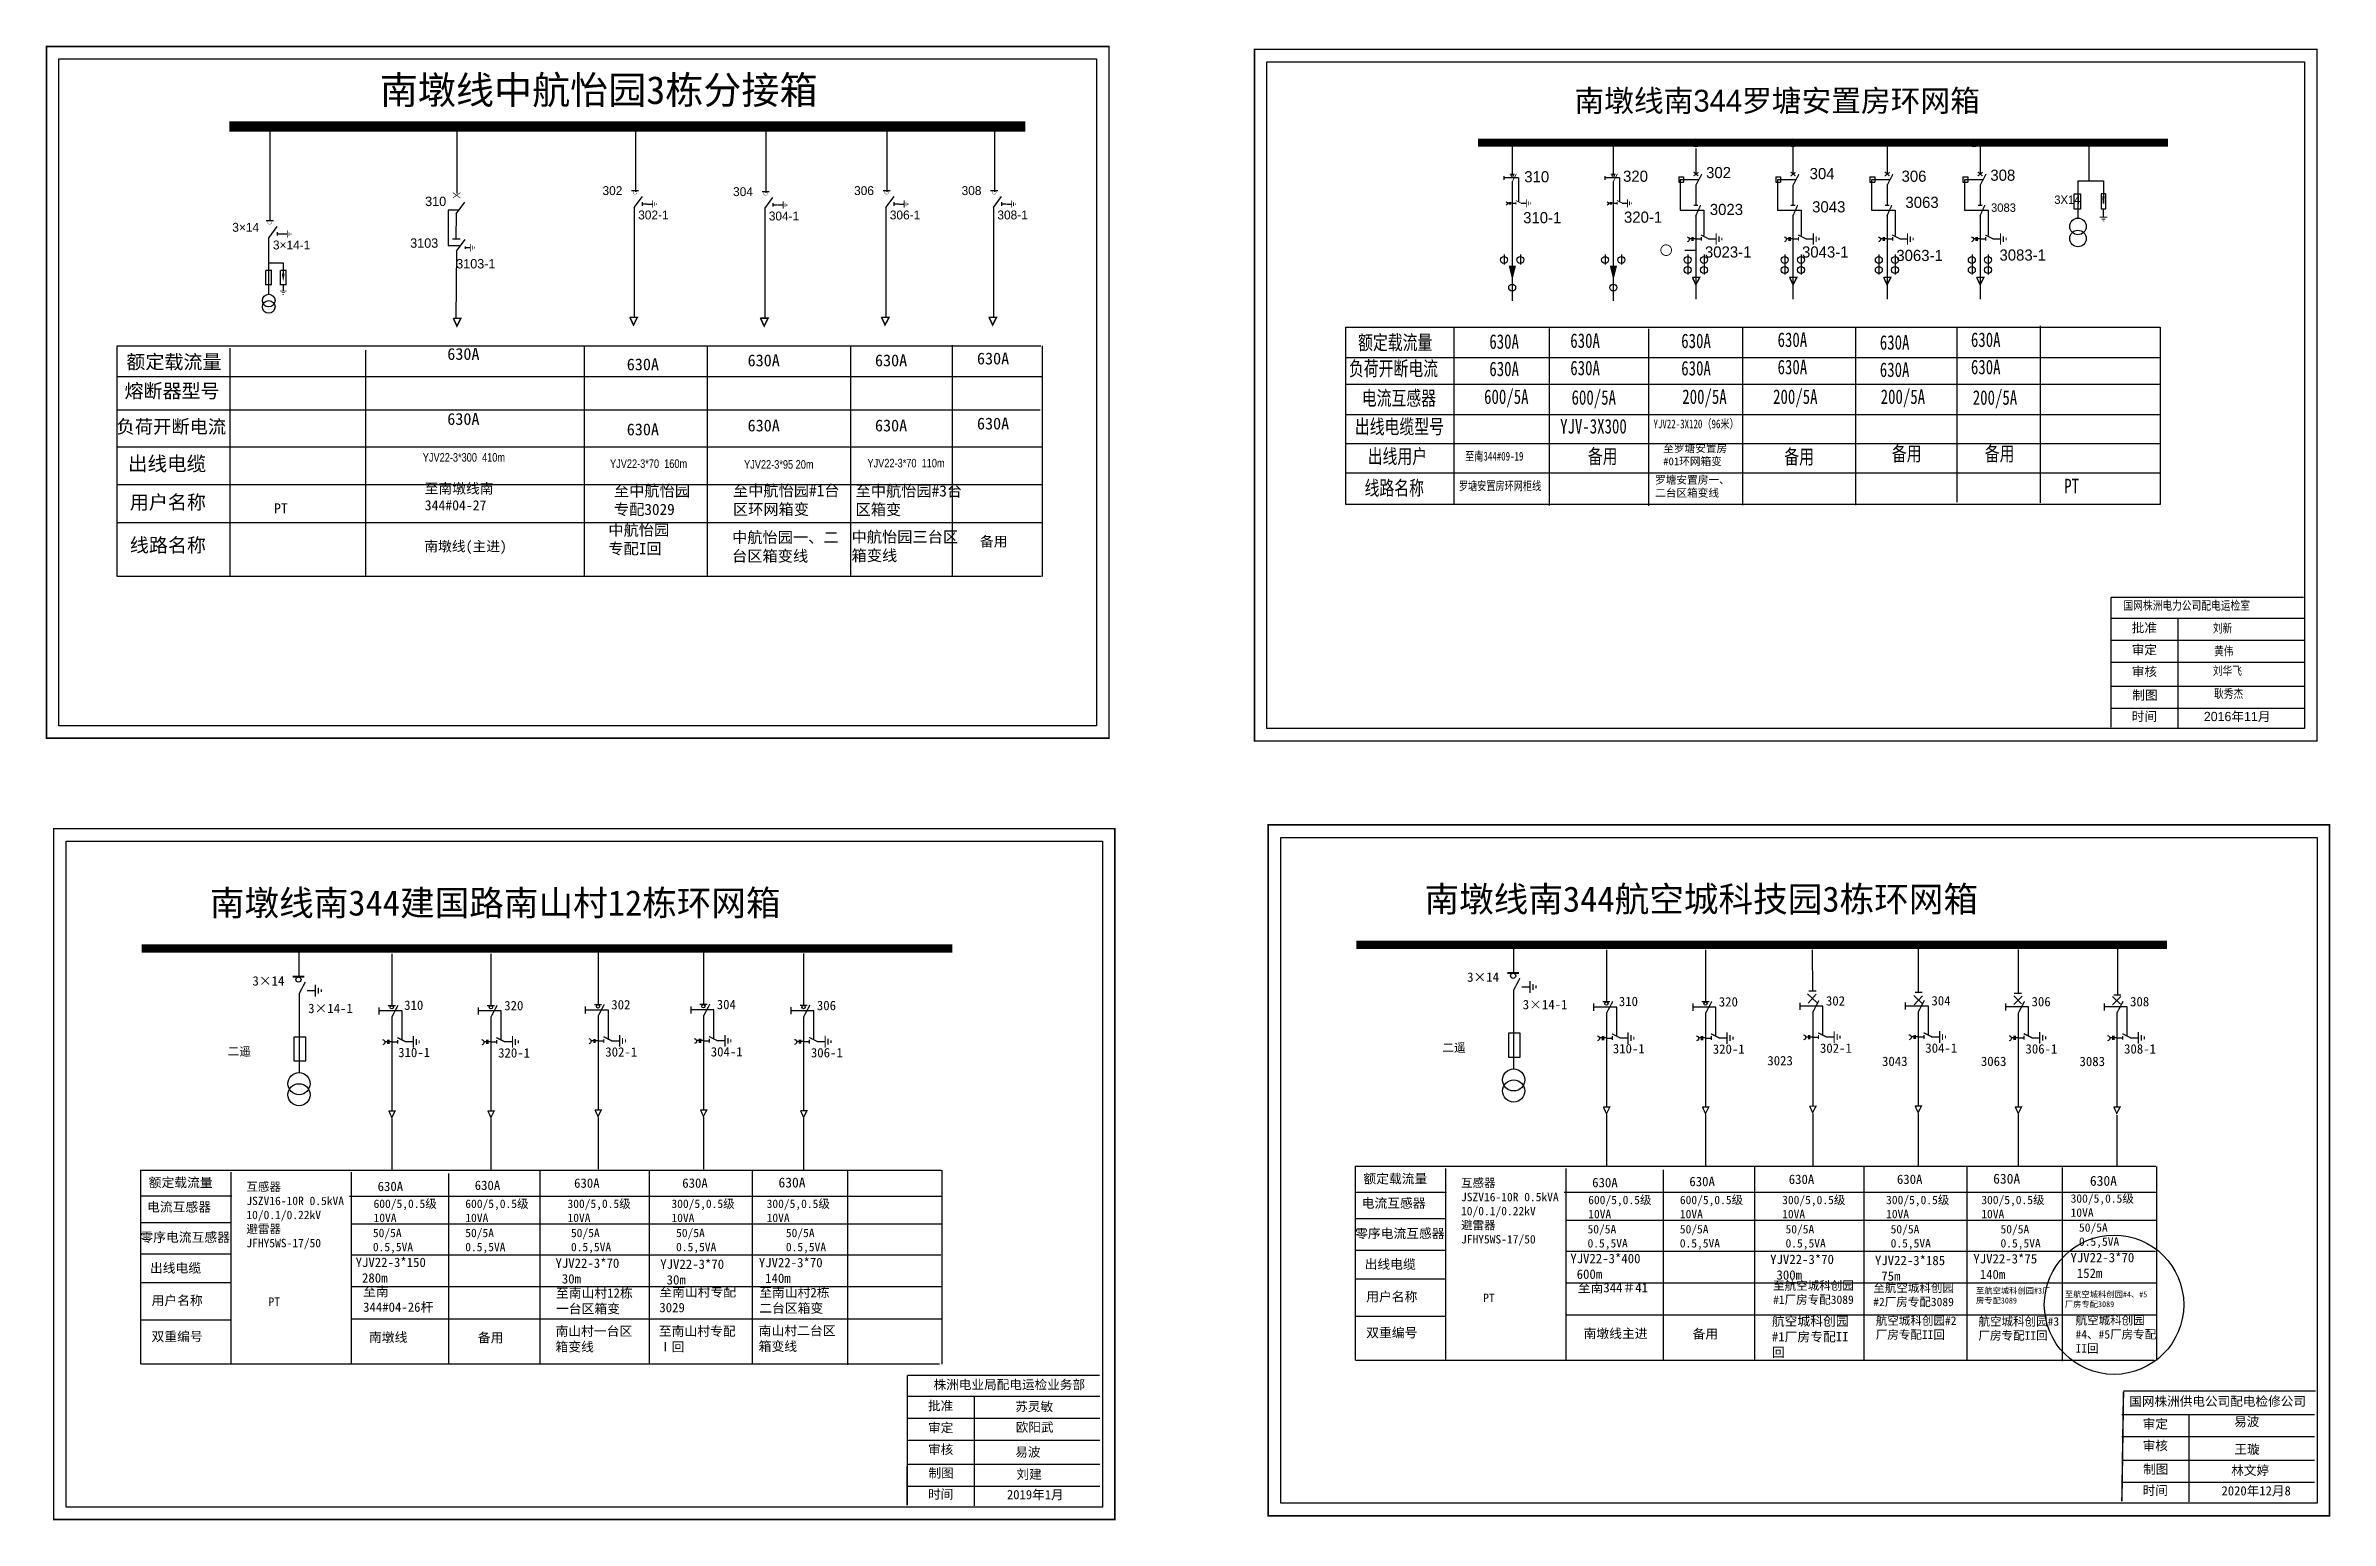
# Model space of a CAD drawing. Extents: x -98 to 307, y -196 to -22.
# Drawn here: x -98.2 to 171.9, y -196 to -21.7 of the extents above; entities that cross this region are included whole.
import ezdxf

# ---------------------------------------------------------------- set-up
doc = ezdxf.new("R2010")
doc.units = 0
doc.header["$LTSCALE"] = 0.774411
doc.linetypes.add('ACAD_ISO02W100', pattern=[15, 12, -3])
doc.linetypes.add('CENTER', pattern=[50.8, 31.75, -6.35, 6.35, -6.35])
doc.layers.get('0').update_dxf_attribs({"linetype": 'CONTINUOUS'})
for name, color, linetype in [('1', 7, 'CONTINUOUS'), ('2', 7, 'CONTINUOUS'), ('DL', 5, 'CONTINUOUS')]:
    doc.layers.add(name, color=color, linetype=linetype)
doc.styles.add('hztxt_txtstyle_0.00_0_0', font='', dxfattribs={"bigfont": 'hztxt.shx'})
doc.styles.add('hztxt_txtstyle_1.54_0_0', font='', dxfattribs={"height": 1.539, "bigfont": 'hztxt.shx'})
doc.styles.add('hztxt_txtstyle_1.59_0_0', font='', dxfattribs={"height": 1.594389, "bigfont": 'hztxt.shx'})
doc.styles.add('hztxt_txtstyle_1.66_0_0', font='', dxfattribs={"height": 1.658354, "bigfont": 'hztxt.shx'})
doc.styles.add('hztxt_txtstyle_1.69_0_0', font='', dxfattribs={"height": 1.690022, "bigfont": 'hztxt.shx'})
doc.styles.add('hztxt_txtstyle_2.70_0_0', font='simkai.ttf', dxfattribs={"height": 2.7})
doc.styles.add('hztxt_txtstyle_3.91_0_0', font='', dxfattribs={"height": 3.90625, "bigfont": 'hztxt.shx'})
doc.styles.add('hztxt_txtstyle_9.31_0_0', font='', dxfattribs={"height": 9.312942, "bigfont": 'hztxt.shx'})
doc.styles.add('KaiTi_txtstyle_1.00_0_0', font='simkai.ttf', dxfattribs={"height": 1})
doc.styles.add('KaiTi_txtstyle_1.11_0_0', font='simkai.ttf', dxfattribs={"height": 1.109414})
doc.styles.add('ST', font='', dxfattribs={"width": 0.75})
doc.styles.add('字体', font='', dxfattribs={"height": 2.5})
doc.styles.add('楷体_GB2312_txtstyle_1.09_0_0', font='', dxfattribs={"height": 1.0944})
doc.styles.add('楷体_GB2312_txtstyle_3.00_0_0', font='', dxfattribs={"height": 3})
doc.styles.get('hztxt_txtstyle_0.00_0_0').set_extended_font_data('hztxt')
doc.styles.get('hztxt_txtstyle_1.54_0_0').set_extended_font_data('hztxt')
doc.styles.get('hztxt_txtstyle_1.59_0_0').set_extended_font_data('hztxt')
doc.styles.get('hztxt_txtstyle_1.66_0_0').set_extended_font_data('hztxt')
doc.styles.get('hztxt_txtstyle_1.69_0_0').set_extended_font_data('hztxt')
doc.styles.get('hztxt_txtstyle_3.91_0_0').set_extended_font_data('hztxt')
doc.styles.get('hztxt_txtstyle_9.31_0_0').set_extended_font_data('hztxt')
doc.styles.get('ST').set_extended_font_data('SimSun')
doc.styles.get('字体').set_extended_font_data('楷体_GB2312')
doc.styles.get('楷体_GB2312_txtstyle_1.09_0_0').set_extended_font_data('楷体_GB2312')
doc.styles.get('楷体_GB2312_txtstyle_3.00_0_0').set_extended_font_data('楷体_GB2312')

msp = doc.modelspace()

# ---------------------------------------------------------------- texts
at = {"color": 0}
for s, height, style, p in [('310', 1.115, 'hztxt_txtstyle_1.69_0_0', (-53.32, -40.62)), ('302', 1.052, 'hztxt_txtstyle_1.59_0_0', (-32.35, -39.32)), ('304', 1.052, 'hztxt_txtstyle_1.59_0_0', (-16.91, -39.44)), ('306', 1.052, 'hztxt_txtstyle_1.59_0_0', (-2.6, -39.32)), ('308', 1.052, 'hztxt_txtstyle_1.59_0_0', (10.11, -39.32)), ('3×14', 1.052, 'hztxt_txtstyle_1.59_0_0', (-76.12, -43.66)), ('302-1', 1.052, 'hztxt_txtstyle_1.59_0_0', (-28.13, -42.2)), ('304-1', 1.052, 'hztxt_txtstyle_1.59_0_0', (-12.69, -42.32)), ('306-1', 1.052, 'hztxt_txtstyle_1.59_0_0', (1.62, -42.2)), ('308-1', 1.052, 'hztxt_txtstyle_1.59_0_0', (14.34, -42.2)), ('3×14-1', 1.052, 'hztxt_txtstyle_1.59_0_0', (-71.32, -45.75)), ('3103', 1.115, 'hztxt_txtstyle_1.69_0_0', (-55.09, -45.55)), ('3103-1', 1.115, 'hztxt_txtstyle_1.69_0_0', (-49.65, -48))]:
    msp.add_text(s, height=height, dxfattribs=dict(at, style=style)).set_placement(p)
at = {"color": 0, "style": 'ST', "width": 0.75}
for s, height, p in [('额定载流量', 1.716, (56.99, -57.61)), ('630A', 1.716, (72.51, -57.5)), ('630A', 1.716, (82.08, -57.39)), ('630A', 1.716, (95.2, -57.42)), ('630A', 1.716, (106.59, -57.28)), ('630A', 1.716, (118.68, -57.6)), ('630A', 1.716, (129.45, -57.28)), ('负荷开断电流', 1.716, (55.91, -60.69)), ('630A', 1.716, (72.51, -60.73)), ('630A', 1.716, (82.08, -60.62)), ('630A', 1.716, (95.2, -60.65)), ('630A', 1.716, (106.59, -60.51)), ('630A', 1.716, (118.68, -60.83)), ('630A', 1.716, (129.45, -60.51)), ('电流互感器', 1.716, (57.43, -64.19)), ('600/5A', 1.716, (71.89, -64.02)), ('600/5A', 1.716, (82.23, -64.11)), ('200/5A', 1.716, (95.32, -64.02)), ('200/5A', 1.716, (106.06, -64.02)), ('200/5A', 1.716, (118.78, -64.02)), ('200/5A', 1.716, (129.67, -64.12)), ('出线电缆型号', 1.716, (56.61, -67.56)), ('YJV-3X300', 1.716, (80.88, -67.52)), ('YJV22-3X120（96米）', 1.0296, (91.92, -66.9)), ('出线用户', 1.716, (58.13, -71.07)), ('至南344#09-19', 1.0296, (69.65, -70.72)), ('备用', 1.716, (84.15, -71.08)), ('备用', 1.716, (107.38, -71.13)), ('备用', 1.716, (120.1, -70.76)), ('备用', 1.716, (131.09, -70.76)), ('线路名称', 1.716, (57.76, -74.82)), ('PT', 1.716, (140.49, -74.59))]:
    msp.add_text(s, height=height, dxfattribs=at).set_placement(p)
at = {"style": 'hztxt_txtstyle_1.54_0_0', "width": 0.8}
for s, p in [('YJV22-3*300  410m', (-53.6, -70.85)), ('YJV22-3*70  160m', (-31.46, -71.59)), ('YJV22-3*95 20m', (-15.61, -71.68)), ('YJV22-3*70  110m', (-1.02, -71.53))]:
    msp.add_text(s, height=1.0157, dxfattribs=at).set_placement(p)
at = {"color": 0, "linetype": 'Continuous', "style": 'hztxt_txtstyle_2.70_0_0'}
for s, p in [('3×14', (-73.74, -132.81)), ('3×14', (69.88, -132.36)), ('3×14-1', (-67.15, -136.06)), ('310', (-55.8, -135.68)), ('320', (-43.97, -135.73)), ('302', (-31.31, -135.62)), ('304', (-18.84, -135.6)), ('306', (-7, -135.71)), ('3×14-1', (76.46, -135.61)), ('310', (87.82, -135.23)), ('320', (99.64, -135.28)), ('302', (112.31, -135.17)), ('304', (124.78, -135.15)), ('306', (136.62, -135.26)), ('310-1', (-56.51, -141.27)), ('320-1', (-44.69, -141.32)), ('302-1', (-32.02, -141.21)), ('304-1', (-19.55, -141.19)), ('306-1', (-7.71, -141.3)), ('310-1', (87.11, -140.82)), ('320-1', (98.93, -140.87)), ('302-1', (111.6, -140.76)), ('304-1', (124.06, -140.75)), ('306-1', (135.9, -140.85))]:
    msp.add_text(s, height=1.109, dxfattribs=at).set_placement(p)
at = {"color": 7, "linetype": 'Continuous', "style": 'hztxt_txtstyle_2.70_0_0'}
for s, p in [('308', (148.27, -135.26)), ('308-1', (147.56, -140.85)), ('3023', (105.38, -142.24)), ('3043', (118.94, -142.32)), ('3063', (130.63, -142.32)), ('3083', (142.29, -142.33))]:
    msp.add_text(s, height=1.109, dxfattribs=at).set_placement(p)
at = {"linetype": 'Continuous', "attachment_point": 1}
for s, insert, char_height, width, style in [('{\\fSimSun|b0|i0|c134|p2;南墩线中航怡园3栋分接箱}', (-58.68, -25.25), 3.3, 64.7898, 'hztxt_txtstyle_0.00_0_0'), ('{\\fSimSun|b0|i0|c134|p2;额定载流量}', (-88.65, -58.22), 1.65, 12.7046, 'hztxt_txtstyle_0.00_0_0'), ('{\\fSimSun|b0|i0|c134|p2;630A}', (-50.7, -57.41), 1.3989, 11.2485, 'hztxt_txtstyle_0.00_0_0'), ('{\\fSimSun|b0|i0|c134|p2;630A}', (-29.48, -58.64), 1.3989, 11.2485, 'hztxt_txtstyle_0.00_0_0'), ('{\\fSimSun|b0|i0|c134|p2;630A}', (-15.19, -58.17), 1.3989, 11.2485, 'hztxt_txtstyle_0.00_0_0'), ('{\\fSimSun|b0|i0|c134|p2;630A}', (-0.13, -58.17), 1.3989, 11.2485, 'hztxt_txtstyle_0.00_0_0'), ('{\\fSimSun|b0|i0|c134|p2;630A}', (11.93, -57.95), 1.3989, 11.2485, 'hztxt_txtstyle_0.00_0_0'), ('{\\fSimSun|b0|i0|c134|p2;熔断器型号}', (-88.87, -61.66), 1.65, 13.1771, 'hztxt_txtstyle_0.00_0_0'), ('{\\fSimSun|b0|i0|c134|p2;\\H0.96x;负荷开断电流}', (-89.81, -65.91), 1.65, 15.0875, 'hztxt_txtstyle_0.00_0_0'), ('{\\fSimSun|b0|i0|c134|p2;630A}', (-50.7, -65.1), 1.3989, 11.2485, 'hztxt_txtstyle_0.00_0_0'), ('{\\fSimSun|b0|i0|c134|p2;630A}', (-29.48, -66.33), 1.3989, 11.2485, 'hztxt_txtstyle_0.00_0_0'), ('{\\fSimSun|b0|i0|c134|p2;630A}', (-15.19, -65.87), 1.3989, 11.2485, 'hztxt_txtstyle_0.00_0_0'), ('{\\fSimSun|b0|i0|c134|p2;630A}', (-0.13, -65.87), 1.3989, 11.2485, 'hztxt_txtstyle_0.00_0_0'), ('{\\fSimSun|b0|i0|c134|p2;630A}', (11.93, -65.64), 1.3989, 11.2485, 'hztxt_txtstyle_0.00_0_0'), ('{\\fSimSun|b0|i0|c134|p2;出线电缆}', (-88.46, -70.24), 1.6955, 11.5586, 'hztxt_txtstyle_0.00_0_0'), ('{\\fSimSun|b0|i0|c134|p2;用户名称}', (-88.24, -74.82), 1.65, 11.2485, 'hztxt_txtstyle_0.00_0_0'), ('{\\fSimSun|b0|i0|c134|p2;至南墩线南344#04-27}', (-53.37, -73.42), 1.1927, 13.1479, 'hztxt_txtstyle_9.31_0_0'), ('{\\fSimSun|b0|i0|c134|p2;PT}', (-71.18, -75.78), 1.1927, 9.2789, 'hztxt_txtstyle_0.00_0_0'), ('{\\fSimSun|b0|i0|c134|p2;线路名称}', (-88.24, -79.89), 1.65, 11.2485, 'hztxt_txtstyle_0.00_0_0'), ('{\\fSimSun|b0|i0|c134|p2;南墩线(主进)}', (-53.42, -80.26), 1.1927, 13.1479, 'hztxt_txtstyle_9.31_0_0'), ('{\\fSimSun|b0|i0|c134|p2;备用}', (12.28, -79.68), 1.1927, 9.2789, 'hztxt_txtstyle_0.00_0_0')]:
    msp.add_mtext(s, dxfattribs=dict(at, insert=insert, char_height=char_height, width=width, style=style))
at = {"color": 0, "lineweight": 20, "width": 19.6228, "attachment_point": 1, "style": 'hztxt_txtstyle_0.00_0_0'}
for s, insert, char_height in [('310', (76.64, -36.49), 1.32), ('320', (88.32, -36.43), 1.32), ('302', (98.14, -36), 1.32), ('304', (110.38, -36.12), 1.32), ('306', (121.25, -36.43), 1.32), ('308', (131.75, -36.31), 1.32), ('3023', (98.58, -40.36), 1.32), ('3043', (110.68, -40.05), 1.32), ('3063', (121.71, -39.52), 1.32), ('3083', (131.83, -40.31), 0.99), ('3X14', (139.31, -39.37), 0.99), ('310-1', (76.51, -41.33), 1.32), ('320-1', (88.43, -41.27), 1.32), ('3023-1', (98, -45.39), 1.32), ('3043-1', (109.48, -45.39), 1.32), ('3063-1', (120.63, -45.8), 1.32), ('3083-1', (132.83, -45.75), 1.32)]:
    msp.add_mtext(s, dxfattribs=dict(at, insert=insert, char_height=char_height))
at = {"attachment_point": 1, "style": 'hztxt_txtstyle_0.00_0_0'}
for s, insert, char_height, width in [('{\\fSimSun|b0|i0|c134|p2;至罗塘安置房#01环网箱变}', (93.07, -68.81), 0.924, 7.9003), ('{\\fSimSun|b0|i0|c134|p2;罗塘安置房一、二台区箱变线}', (92.11, -72.54), 0.924, 9.0739), ('{\\fSimSun|b0|i0|c134|p2;至中航怡园专配3029}', (-31, -73.63), 1.32, 10.3568), ('{\\fSimSun|b0|i0|c134|p2;至中航怡园#1台区环网箱变}', (-16.93, -73.62), 1.32, 12.6466), ('{\\fSimSun|b0|i0|c134|p2;至中航怡园#3台区箱变}', (-2.43, -73.65), 1.32, 12.6466), ('{\\fSimSun|b0|i0|c134|p2;中航怡园专配I回}', (-31.66, -78.27), 1.32, 8.2595), ('{\\fSimSun|b0|i0|c134|p2;中航怡园一、二台区箱变线}', (-17.03, -79.14), 1.32, 12.6466), ('{\\fSimSun|b0|i0|c134|p2;中航怡园三台区箱变线}', (-2.9, -79.08), 1.32, 12.6466)]:
    msp.add_mtext(s, dxfattribs=dict(at, insert=insert, char_height=char_height, width=width))
at = {"color": 0, "insert": (68.91, -73.2), "char_height": 1.03, "width": 15.5195, "attachment_point": 1, "style": 'ST'}
msp.add_mtext('罗塘安置房环网柜线', dxfattribs=at)
at = {"color": 7, "linetype": 'Continuous', "attachment_point": 1}
for s, insert, char_height, width, style in [('国网株洲电力公司配电运检室', (147.49, -87.38), 1.0957, 29.9561, 'hztxt_txtstyle_0.00_0_0'), ('{\\fKaiTi_GB2312|b0|i0|c134|p49;批准}', (148.47, -89.94), 1.0957, 8.569, 'hztxt_txtstyle_0.00_0_0'), ('刘新', (158.05, -90.07), 1.096, 8.569, 'hztxt_txtstyle_1.66_0_0'), ('\\f\uffbfﾬￌﾣﾤ_GB2312|b0|i0|c134|p49;审定', (148.47, -92.54), 1.0957, 8.569, 'hztxt_txtstyle_0.00_0_0'), ('黄伟', (158.2, -92.77), 1.096, 8.569, 'hztxt_txtstyle_0.00_0_0'), ('\\f\uffbfﾬￌﾣﾤ_GB2312|b0|i0|c134|p49;审核', (148.47, -95.12), 1.0957, 8.569, 'hztxt_txtstyle_0.00_0_0'), ('刘华飞', (158.05, -95.1), 1.096, 8.569, 'hztxt_txtstyle_0.00_0_0'), ('\\f\uffbfﾬￌﾣﾤ_GB2312|b0|i0|c134|p49;制图', (148.53, -97.91), 1.0957, 8.569, 'hztxt_txtstyle_0.00_0_0'), ('耿秀杰', (158.2, -97.81), 1.096, 8.569, 'hztxt_txtstyle_1.66_0_0'), ('\\f\uffbfﾬￌﾣﾤ_GB2312|b0|i0|c134|p49;时间', (148.47, -100.42), 1.0957, 8.569, 'hztxt_txtstyle_0.00_0_0'), ('2016{\\fSimSun|b0|i0|c134|p2;年}11{\\fSimSun|b0|i0|c134|p2;月}', (156.99, -100.44), 1.0957, 8.569, 'hztxt_txtstyle_0.00_0_0'), ('{\\fSimSun|b0|i0|c134|p2;南墩线南344航空城科技园3栋环网箱}', (64.84, -121.08), 3, 85.7498, '楷体_GB2312_txtstyle_3.00_0_0'), ('{\\fSimSun|b0|i0|c134|p2;YJV22-3*400\\P 600m}', (82.08, -164.53), 1.1094, 17.8852, 'KaiTi_txtstyle_1.11_0_0'), ('{\\fSimSun|b0|i0|c134|p2;YJV22-3*70\\P 300m}', (105.71, -164.63), 1.1094, 17.8852, 'KaiTi_txtstyle_1.11_0_0'), ('{\\fSimSun|b0|i0|c134|p2;YJV22-3*185\\P 75m}', (118.1, -164.76), 1.1094, 17.8852, 'KaiTi_txtstyle_1.11_0_0'), ('{\\fSimSun|b0|i0|c134|p2;YJV22-3*75\\P 140m}', (129.74, -164.56), 1.1094, 17.8852, 'KaiTi_txtstyle_1.11_0_0'), ('{\\fSimSun|b0|i0|c134|p2;YJV22-3*70\\P 152m}', (141.22, -164.42), 1.1094, 17.8852, 'KaiTi_txtstyle_1.11_0_0'), ('{\\fSimSun|b0|i0|c134|p2;至南344＃41}', (82.96, -167.98), 1.1094, 9.6036, 'KaiTi_txtstyle_1.11_0_0'), ('{\\fSimSun|b0|i0|c134|p2;至航空城科创园#1厂房专配3089}', (106.06, -167.79), 1, 10.6156, 'KaiTi_txtstyle_1.00_0_0'), ('{\\fSimSun|b0|i0|c134|p2;至航空城科创园#2厂房专配3089}', (117.9, -168.05), 1, 10.5347, 'KaiTi_txtstyle_1.00_0_0'), ('{\\fSimSun|b0|i0|c134|p2;至航空城科创园#3厂房专配3089}', (130.05, -168.54), 0.7, 9.6036, 'KaiTi_txtstyle_1.00_0_0'), ('{\\fSimSun|b0|i0|c134|p2;至航空城科创园#4、#5厂房专配3089}', (140.56, -168.97), 0.7, 10.309, 'KaiTi_txtstyle_1.00_0_0'), ('{\\fSimSun|b0|i0|c134|p2;航空城科创园#1厂房专配II回}', (105.91, -171.93), 1.1094, 9.6036, 'KaiTi_txtstyle_1.11_0_0'), ('{\\fSimSun|b0|i0|c134|p2;航空城科创园#2厂房专配II回}', (118.2, -171.93), 1, 9.6036, 'KaiTi_txtstyle_1.00_0_0'), ('{\\fSimSun|b0|i0|c134|p2;航空城科创园#3厂房专配II回}', (130.34, -172.03), 1, 9.6036, 'KaiTi_txtstyle_1.00_0_0'), ('{\\fSimSun|b0|i0|c134|p2;航空城科创园#4、#5厂房专配II回}', (141.82, -171.89), 1, 9.6036, 'KaiTi_txtstyle_1.00_0_0'), ('{\\fSimSun|b0|i0|c134|p2;南墩线主进}', (83.65, -173.39), 1.1094, 17.8852, 'KaiTi_txtstyle_1.11_0_0'), ('{\\fSimSun|b0|i0|c134|p2;林文婷^M^J}', (160.23, -189.6), 1.0944, 8.5588, '楷体_GB2312_txtstyle_1.09_0_0'), ('2020{\\fSimSun|b0|i0|c134|p2;年}12{\\fSimSun|b0|i0|c134|p2;月8}', (159.08, -192.01), 1.0944, 16.0081, '楷体_GB2312_txtstyle_1.09_0_0')]:
    msp.add_mtext(s, dxfattribs=dict(at, insert=insert, char_height=char_height, width=width, style=style))
at = {"color": 0, "linetype": 'Continuous', "attachment_point": 1}
for s, insert, char_height, width, style in [('{\\fSimSun|b0|i0|c134|p2;南墩线南344建国路南山村12栋环网箱}', (-78.78, -121.53), 3, 85.7498, '字体'), ('{\\fSimSun|b0|i0|c134|p2;二遥}', (-76.65, -140.1), 1.0024, 7.7986, 'hztxt_txtstyle_0.00_0_0'), ('{\\fSimSun|b0|i0|c134|p2;二遥}', (66.97, -139.65), 1.0024, 7.7986, 'hztxt_txtstyle_0.00_0_0'), ('{\\fSimSun|b0|i0|c134|p2;额定载流量}', (-86.01, -155.54), 1.1094, 17.8852, 'hztxt_txtstyle_2.70_0_0'), ('\\A1;{\\fSimSun|b0|i0|c134|p2;互感器\\PJSZV16-10R 0.5kVA\\P10/0.1/0.22kV\\P避雷器\\PJFHY5WS-17/50}', (-74.46, -156.1), 0.9985, 18.4113, 'hztxt_txtstyle_2.70_0_0'), ('{\\fSimSun|b0|i0|c134|p2;630A}', (-58.94, -156), 1.1094, 17.8852, 'hztxt_txtstyle_2.70_0_0'), ('{\\fSimSun|b0|i0|c134|p2;630A}', (-47.46, -155.87), 1.1094, 17.8852, 'hztxt_txtstyle_2.70_0_0'), ('{\\fSimSun|b0|i0|c134|p2;630A}', (-35.71, -155.61), 1.1094, 17.8852, 'hztxt_txtstyle_2.70_0_0'), ('{\\fSimSun|b0|i0|c134|p2;630A}', (-22.92, -155.61), 1.1094, 17.8852, 'hztxt_txtstyle_2.70_0_0'), ('{\\fSimSun|b0|i0|c134|p2;630A}', (-11.54, -155.51), 1.1757, 9.454, 'hztxt_txtstyle_0.00_0_0'), ('{\\fSimSun|b0|i0|c134|p2;额定载流量}', (57.61, -155.09), 1.1094, 17.8852, 'hztxt_txtstyle_2.70_0_0'), ('\\A1;{\\fSimSun|b0|i0|c134|p2;互感器\\PJSZV16-10R 0.5kVA\\P10/0.1/0.22kV\\P避雷器\\PJFHY5WS-17/50}', (69.16, -155.65), 0.9985, 18.4113, 'hztxt_txtstyle_2.70_0_0'), ('{\\fSimSun|b0|i0|c134|p2;630A}', (84.67, -155.55), 1.1094, 17.8852, 'hztxt_txtstyle_2.70_0_0'), ('{\\fSimSun|b0|i0|c134|p2;630A}', (96.16, -155.42), 1.1094, 17.8852, 'hztxt_txtstyle_2.70_0_0'), ('{\\fSimSun|b0|i0|c134|p2;630A}', (107.91, -155.16), 1.1094, 17.8852, 'hztxt_txtstyle_2.70_0_0'), ('{\\fSimSun|b0|i0|c134|p2;630A}', (120.7, -155.16), 1.1094, 17.8852, 'hztxt_txtstyle_2.70_0_0'), ('{\\fSimSun|b0|i0|c134|p2;630A}', (132.08, -155.06), 1.1757, 9.454, 'hztxt_txtstyle_0.00_0_0'), ('{\\fSimSun|b0|i0|c134|p2;630A}', (143.52, -155.31), 1.1757, 9.454, 'hztxt_txtstyle_0.00_0_0'), ('{\\fSimSun|b0|i0|c134|p2;电流互感器}', (-86.2, -158.43), 1.1094, 17.8852, 'hztxt_txtstyle_2.70_0_0'), ('\\A1;{\\fSimSun|b0|i0|c134|p2;600/5,0.5级\\P10VA}', (-59.42, -158.11), 0.9985, 18.4113, 'hztxt_txtstyle_2.70_0_0'), ('\\A1;{\\fSimSun|b0|i0|c134|p2;600/5,0.5级\\P10VA}', (-48.57, -158.11), 0.9985, 18.4113, 'hztxt_txtstyle_2.70_0_0'), ('\\A1;{\\fSimSun|b0|i0|c134|p2;300/5,0.5级\\P10VA}', (-36.49, -158.11), 0.9985, 18.4113, 'hztxt_txtstyle_2.70_0_0'), ('\\A1;{\\fSimSun|b0|i0|c134|p2;300/5,0.5级\\P10VA}', (-24.2, -158.11), 0.9985, 18.4113, 'hztxt_txtstyle_2.70_0_0'), ('\\A1;{\\fSimSun|b0|i0|c134|p2;300/5,0.5级\\P10VA}', (-12.94, -158.11), 0.9985, 18.4113, 'hztxt_txtstyle_2.70_0_0'), ('{\\fSimSun|b0|i0|c134|p2;电流互感器}', (57.41, -157.98), 1.1094, 17.8852, 'hztxt_txtstyle_2.70_0_0'), ('\\A1;{\\fSimSun|b0|i0|c134|p2;600/5,0.5级\\P10VA}', (84.2, -157.66), 0.9985, 18.4113, 'hztxt_txtstyle_2.70_0_0'), ('\\A1;{\\fSimSun|b0|i0|c134|p2;600/5,0.5级\\P10VA}', (95.04, -157.66), 0.9985, 18.4113, 'hztxt_txtstyle_2.70_0_0'), ('\\A1;{\\fSimSun|b0|i0|c134|p2;300/5,0.5级\\P10VA}', (107.13, -157.66), 0.9985, 18.4113, 'hztxt_txtstyle_2.70_0_0'), ('\\A1;{\\fSimSun|b0|i0|c134|p2;300/5,0.5级\\P10VA}', (119.42, -157.66), 0.9985, 18.4113, 'hztxt_txtstyle_2.70_0_0'), ('\\A1;{\\fSimSun|b0|i0|c134|p2;300/5,0.5级\\P10VA}', (130.68, -157.66), 0.9985, 18.4113, 'hztxt_txtstyle_2.70_0_0'), ('\\A1;{\\fSimSun|b0|i0|c134|p2;300/5,0.5级\\P10VA}', (141.24, -157.49), 0.9985, 18.4113, 'hztxt_txtstyle_2.70_0_0'), ('{\\fSimSun|b0|i0|c134|p2;零序电流互感器}', (-86.99, -162.01), 1.1094, 17.8852, 'hztxt_txtstyle_2.70_0_0'), ('{\\fSimSun|b0|i0|c134|p2;50/5A\\P0.5,5VA}', (-59.5, -161.56), 0.9985, 17.8852, 'hztxt_txtstyle_2.70_0_0'), ('{\\fSimSun|b0|i0|c134|p2;50/5A\\P0.5,5VA}', (-48.58, -161.56), 0.9985, 17.8852, 'hztxt_txtstyle_2.70_0_0'), ('{\\fSimSun|b0|i0|c134|p2;50/5A\\P0.5,5VA}', (-36.08, -161.56), 0.9985, 17.8852, 'hztxt_txtstyle_2.70_0_0'), ('{\\fSimSun|b0|i0|c134|p2;50/5A\\P0.5,5VA}', (-23.65, -161.56), 0.9985, 17.8852, 'hztxt_txtstyle_2.70_0_0'), ('{\\fSimSun|b0|i0|c134|p2;50/5A\\P0.5,5VA}', (-10.67, -161.56), 0.9985, 17.8852, 'hztxt_txtstyle_2.70_0_0'), ('{\\fSimSun|b0|i0|c134|p2;零序电流互感器}', (56.63, -161.56), 1.1094, 17.8852, 'hztxt_txtstyle_2.70_0_0'), ('{\\fSimSun|b0|i0|c134|p2;50/5A\\P0.5,5VA}', (84.12, -161.12), 0.9985, 17.8852, 'hztxt_txtstyle_2.70_0_0'), ('{\\fSimSun|b0|i0|c134|p2;50/5A\\P0.5,5VA}', (95.03, -161.12), 0.9985, 17.8852, 'hztxt_txtstyle_2.70_0_0'), ('{\\fSimSun|b0|i0|c134|p2;50/5A\\P0.5,5VA}', (107.53, -161.12), 0.9985, 17.8852, 'hztxt_txtstyle_2.70_0_0'), ('{\\fSimSun|b0|i0|c134|p2;50/5A\\P0.5,5VA}', (119.96, -161.12), 0.9985, 17.8852, 'hztxt_txtstyle_2.70_0_0'), ('{\\fSimSun|b0|i0|c134|p2;50/5A\\P0.5,5VA}', (132.95, -161.12), 0.9985, 17.8852, 'hztxt_txtstyle_2.70_0_0'), ('{\\fSimSun|b0|i0|c134|p2;50/5A\\P0.5,5VA}', (142.23, -160.92), 0.9985, 17.8852, 'hztxt_txtstyle_2.70_0_0'), ('{\\fSimSun|b0|i0|c134|p2;出线电缆}', (-85.86, -165.65), 1.1094, 17.8852, 'hztxt_txtstyle_2.70_0_0'), ('{\\fSimSun|b0|i0|c134|p2;YJV22-3*150\\P 280m}', (-61.54, -164.98), 1.1094, 17.8852, 'hztxt_txtstyle_2.70_0_0'), ('{\\fSimSun|b0|i0|c134|p2;YJV22-3*70\\P 30m}', (-37.91, -165.08), 1.1094, 17.8852, 'hztxt_txtstyle_2.70_0_0'), ('{\\fSimSun|b0|i0|c134|p2;YJV22-3*70\\P 30m}', (-25.52, -165.2), 1.1094, 17.8852, 'hztxt_txtstyle_2.70_0_0'), ('{\\fSimSun|b0|i0|c134|p2;YJV22-3*70\\P 140m}', (-13.87, -165.01), 1.1094, 17.8852, 'hztxt_txtstyle_2.70_0_0'), ('{\\fSimSun|b0|i0|c134|p2;出线电缆}', (57.76, -165.2), 1.1094, 17.8852, 'hztxt_txtstyle_2.70_0_0'), ('{\\fSimSun|b0|i0|c134|p2;用户名称}', (-85.67, -169.49), 1.1094, 17.8852, 'hztxt_txtstyle_2.70_0_0'), ('{\\fSimSun|b0|i0|c134|p2;PT}', (-71.84, -169.69), 1.0024, 7.7986, 'hztxt_txtstyle_0.00_0_0'), ('{\\fSimSun|b0|i0|c134|p2;至南344#04-26杆}', (-60.66, -168.43), 1.1094, 9.6036, 'hztxt_txtstyle_2.70_0_0'), ('{\\fSimSun|b0|i0|c134|p2;至南山村12栋一台区箱变}', (-37.85, -168.61), 1.1094, 9.6036, 'hztxt_txtstyle_2.70_0_0'), ('{\\fSimSun|b0|i0|c134|p2;至南山村专配3029}', (-25.63, -168.48), 1.1094, 9.6036, 'hztxt_txtstyle_2.70_0_0'), ('{\\fSimSun|b0|i0|c134|p2;至南山村2栋二台区箱变}', (-13.82, -168.55), 1.1094, 9.6036, 'hztxt_txtstyle_2.70_0_0'), ('{\\fSimSun|b0|i0|c134|p2;用户名称}', (57.95, -169.04), 1.1094, 17.8852, 'hztxt_txtstyle_2.70_0_0'), ('{\\fSimSun|b0|i0|c134|p2;PT}', (71.78, -169.24), 1.0024, 7.7986, 'hztxt_txtstyle_0.00_0_0'), ('{\\fSimSun|b0|i0|c134|p2;双重编号}', (-85.67, -173.75), 1.1094, 17.8852, 'hztxt_txtstyle_2.70_0_0'), ('{\\fSimSun|b0|i0|c134|p2;南墩线}', (-59.96, -173.84), 1.1094, 17.8852, 'hztxt_txtstyle_2.70_0_0'), ('{\\fSimSun|b0|i0|c134|p2;备用}', (-47.09, -173.89), 1.1094, 17.8852, 'hztxt_txtstyle_2.70_0_0'), ('{\\fSimSun|b0|i0|c134|p2;南山村一台区箱变线}', (-37.91, -173.12), 1.1094, 9.6036, 'hztxt_txtstyle_2.70_0_0'), ('{\\fSimSun|b0|i0|c134|p2;至南山村专配Ⅰ回}', (-25.69, -173.12), 1.1094, 9.6036, 'hztxt_txtstyle_2.70_0_0'), ('{\\fSimSun|b0|i0|c134|p2;南山村二台区箱变线}', (-13.88, -173.06), 1.1094, 9.6036, 'hztxt_txtstyle_2.70_0_0'), ('{\\fSimSun|b0|i0|c134|p2;双重编号}', (57.95, -173.3), 1.1094, 17.8852, 'hztxt_txtstyle_2.70_0_0'), ('{\\fSimSun|b0|i0|c134|p2;备用}', (96.53, -173.44), 1.1094, 17.8852, 'hztxt_txtstyle_2.70_0_0'), ('株洲电业局配电运检业务部', (6.8, -179.45), 1.0944, 29.9201, '字体'), ('{\\fKaiTi_GB2312|b0|i0|c134|p49;批准}', (6.14, -181.95), 1.0944, 8.5588, '字体'), ('{\\fSimSun|b0|i0|c134|p2;苏灵敏}', (16.45, -182.04), 1.0944, 8.5588, '字体'), ('国网株洲供电公司配电检修公司', (148.17, -181.42), 1.0944, 29.9201, '字体'), ('易波', (160.57, -183.83), 1.094, 8.5588, '字体'), ('\\f\uffbfﾬￌﾣﾤ_GB2312|b0|i0|c134|p49;审定', (6.14, -184.55), 1.0944, 8.5588, '字体'), ('{\\fSimSun|b0|i0|c134|p2;欧阳武}', (16.51, -184.48), 1.0944, 8.5588, '字体'), ('\\f\uffbfﾬￌﾣﾤ_GB2312|b0|i0|c134|p49;审定', (149.76, -184.1), 1.0944, 8.5588, '字体'), ('\\f\uffbfﾬￌﾣﾤ_GB2312|b0|i0|c134|p49;审核', (6.14, -187.12), 1.0944, 8.5588, '字体'), ('易波', (16.45, -187.42), 1.094, 8.5588, '字体'), ('\\f\uffbfﾬￌﾣﾤ_GB2312|b0|i0|c134|p49;审核', (149.76, -186.67), 1.0944, 8.5588, '字体'), ('{\\fSimSun|b0|i0|c134|p2;王璇}', (160.61, -187.09), 1.0944, 8.5588, '字体'), ('\\f\uffbfﾬￌﾣﾤ_GB2312|b0|i0|c134|p49;制图', (6.2, -189.9), 1.0944, 8.5588, '字体'), ('{\\fSimSun|b0|i0|c134|p2;刘建}', (16.61, -190.05), 1.0944, 8.5588, '字体'), ('\\f\uffbfﾬￌﾣﾤ_GB2312|b0|i0|c134|p49;制图', (149.81, -189.45), 1.0944, 8.5588, '字体'), ('\\f\uffbfﾬￌﾣﾤ_GB2312|b0|i0|c134|p49;时间', (6.14, -192.41), 1.0944, 8.5588, '字体'), ('2019{\\fSimSun|b0|i0|c134|p2;年}1{\\fSimSun|b0|i0|c134|p2;月}', (15.47, -192.46), 1.0944, 16.0081, '字体'), ('\\f\uffbfﾬￌﾣﾤ_GB2312|b0|i0|c134|p49;时间', (149.76, -191.96), 1.0944, 8.5588, '字体')]:
    msp.add_mtext(s, dxfattribs=dict(at, insert=insert, char_height=char_height, width=width, style=style))
at = {"layer": '2', "color": 7, "insert": (82.57, -26.87), "char_height": 2.5781, "width": 54.8133, "attachment_point": 1, "style": 'hztxt_txtstyle_3.91_0_0'}
msp.add_mtext('{\\fSimSun|b0|i0|c134|p2;南墩线南}344{\\fSimSun|b0|i0|c134|p2;罗塘安置房环网箱}', dxfattribs=at)

# ---------------------------------------------------------------- blocks, each defined once
blk = doc.blocks.new('JD')
for points in [[(-2, 0.2), (-2, -0.2), (2, 0.2), (2, -0.2)], [(1, -1.2), (1, -0.8), (-1, -1.2), (-1, -0.8)], [(-0.5, -1.8), (-0.5, -2.2), (0.5, -1.8), (0.5, -2.2)]]:
    blk.add_trace(points)

# ---------------------------------------------------------------- linework, layer by layer
for p, q in [((-71.67, -31.55), (-71.67, -42.31)), ((-49.57, -31.48), (-49.57, -39.12)), ((-28.46, -31.66), (-28.46, -38.93)), ((-13.02, -31.77), (-13.02, -39.04)), ((1.28, -31.66), (1.28, -38.93)), ((14, -31.66), (14, -38.93)), ((-50.6, -41.08), (-49.31, -41.08)), ((-50.59, -41.09), (-50.59, -45.3)), ((-49.65, -41.54), (-49.68, -44.45)), ((-50.59, -45.3), (-49.13, -45.29)), ((-50.08, -44.48), (-49.19, -44.48)), ((-48.6, -45.53), (-47.98, -45.53))]:
    msp.add_line(p, q)
at = {"color": 0}
for p, q in [((96.92, -33.81), (96.92, -36.85)), ((108.41, -33.62), (108.41, -36.85)), ((119.54, -33.62), (119.53, -36.85)), ((130.53, -33.62), (130.53, -36.85)), ((94.9, -37.18), (95.47, -37.18)), ((94.9, -37.18), (94.9, -37.81)), ((94.9, -37.81), (95.47, -37.81)), ((95.08, -37.51), (95.08, -41.12)), ((97.21, -37.51), (95.08, -37.51)), ((95.47, -37.18), (95.47, -37.81)), ((106.39, -37.18), (106.39, -37.81)), ((106.39, -37.18), (106.95, -37.18)), ((106.39, -37.81), (106.95, -37.81)), ((108.69, -37.51), (106.57, -37.51)), ((106.57, -37.51), (106.57, -41.12)), ((106.95, -37.18), (106.95, -37.81)), ((117.51, -37.18), (118.08, -37.18)), ((117.51, -37.18), (117.51, -37.81)), ((117.51, -37.81), (118.08, -37.81)), ((117.69, -37.51), (117.69, -41.12)), ((119.82, -37.51), (117.69, -37.51)), ((118.08, -37.18), (118.08, -37.81)), ((128.51, -37.18), (129.08, -37.18)), ((128.51, -37.18), (128.51, -37.81)), ((128.51, -37.81), (129.08, -37.81)), ((128.69, -37.51), (128.69, -41.12)), ((130.81, -37.51), (128.69, -37.51)), ((129.08, -37.18), (129.08, -37.81)), ((142.08, -37.63), (142.08, -42.05)), ((-28.92, -38.76), (-28.08, -38.76)), ((-27.65, -40.14), (-27.65, -40.58)), ((-27.64, -40.36), (-27.08, -40.36)), ((-27.02, -40.38), (-26.44, -40.38)), ((-13.48, -38.88), (-12.64, -38.88)), ((-12.2, -40.26), (-12.2, -40.69)), ((-12.19, -40.47), (-11.64, -40.47)), ((-11.58, -40.49), (-11, -40.49)), ((0.83, -38.76), (1.66, -38.76)), ((2.1, -40.14), (2.1, -40.58)), ((2.11, -40.36), (2.67, -40.36)), ((2.72, -40.38), (3.31, -40.38)), ((13.54, -38.76), (14.38, -38.76)), ((14.82, -40.14), (14.82, -40.58)), ((14.83, -40.36), (15.38, -40.36)), ((15.44, -40.38), (16.02, -40.38)), ((96.92, -38.15), (96.92, -40.49)), ((108.41, -38.15), (108.41, -40.49)), ((119.53, -38.15), (119.53, -40.49)), ((130.53, -38.15), (130.53, -40.49)), ((-72.11, -42.31), (-71.27, -42.31)), ((-28.59, -40.79), (-28.59, -53.79)), ((-13.15, -40.9), (-13.15, -53.9)), ((1.15, -40.79), (1.15, -53.79)), ((13.87, -40.79), (13.87, -53.79)), ((95.08, -41.12), (97.88, -41.12)), ((96.92, -41.67), (96.92, -48.59)), ((97.88, -41.12), (97.88, -44.1)), ((106.57, -41.12), (109.37, -41.12)), ((108.41, -41.67), (108.41, -48.59)), ((109.37, -41.12), (109.37, -44.1)), ((117.69, -41.12), (120.49, -41.12)), ((119.53, -41.67), (119.53, -48.59)), ((120.49, -41.12), (120.49, -44.1)), ((128.69, -41.12), (131.49, -41.12)), ((130.53, -41.67), (130.53, -48.59)), ((131.49, -41.12), (131.49, -44.1)), ((-71.83, -44.33), (-71.83, -51.07)), ((-70.83, -43.69), (-70.83, -44.12)), ((-70.82, -43.91), (-70.27, -43.91)), ((-70.21, -43.92), (-69.63, -43.92)), ((96.92, -44.51), (97.58, -44.51)), ((98.43, -44.49), (99.33, -44.49)), ((108.41, -44.51), (109.06, -44.51)), ((109.92, -44.49), (110.81, -44.49)), ((119.53, -44.51), (120.19, -44.51)), ((121.04, -44.49), (121.94, -44.49)), ((130.53, -44.51), (131.19, -44.51)), ((132.04, -44.49), (132.93, -44.49)), ((-71.84, -47.35), (-70.1, -47.35)), ((-70.1, -47.35), (-70.1, -48.63)), ((-49.6, -45.95), (-49.68, -53.9)), ((74.26, -46.36), (74.26, -47.52)), ((76.19, -46.36), (76.19, -47.52)), ((86.22, -46.36), (86.22, -47.52)), ((88.15, -46.36), (88.15, -47.52)), ((95.97, -46.36), (95.97, -47.52)), ((95.97, -47.55), (95.97, -48.71)), ((96.92, -48.49), (96.92, -51.63)), ((97.9, -46.36), (97.9, -47.52)), ((97.9, -47.55), (97.9, -48.71)), ((107.45, -46.36), (107.45, -47.52)), ((107.45, -47.55), (107.45, -48.71)), ((108.41, -48.49), (108.41, -51.63)), ((109.38, -46.36), (109.38, -47.52)), ((109.38, -47.55), (109.38, -48.71)), ((118.58, -46.36), (118.58, -47.52)), ((118.58, -47.55), (118.58, -48.71)), ((119.53, -48.49), (119.53, -51.63)), ((120.51, -46.36), (120.51, -47.52)), ((120.51, -47.55), (120.51, -48.71)), ((129.58, -46.36), (129.58, -47.52)), ((129.58, -47.55), (129.58, -48.71)), ((130.53, -48.49), (130.53, -51.63)), ((131.5, -46.36), (131.5, -47.52)), ((131.5, -47.55), (131.5, -48.71)), ((-70.1, -49.96), (-70.1, -50.62)), ((68.31, -54.96), (68.31, -75.9)), ((79.57, -55.11), (79.57, -76.05)), ((55.58, -58.53), (59.84, -58.53)), ((59.79, -58.53), (68.5, -58.53)), ((66.78, -58.53), (151.83, -58.53)), ((55.53, -61.67), (59.8, -61.67)), ((59.75, -61.67), (68.45, -61.67)), ((68.31, -61.67), (151.83, -61.67)), ((55.46, -68.68), (59.72, -68.68)), ((59.67, -68.68), (68.38, -68.68)), ((68.23, -68.68), (151.83, -68.68)), ((-68.25, -128.43), (-68.25, -131.72)), ((-57.27, -129.04), (-57.27, -135.15)), ((-45.55, -129.04), (-45.55, -135.15)), ((-32.88, -128.92), (-32.88, -135.04)), ((-20.41, -128.91), (-20.41, -135.02)), ((-8.57, -129.01), (-8.57, -135.12)), ((75.37, -127.98), (75.37, -131.27)), ((86.35, -128.59), (86.35, -134.7)), ((98.07, -128.59), (98.07, -134.7)), ((110.68, -128.57), (110.71, -133.47)), ((123.2, -128.46), (123.23, -133.56)), ((135.04, -128.56), (135.05, -133.66)), ((146.79, -128.4), (146.79, -133.84)), ((-68.23, -133.76), (-68.23, -143.08)), ((-67.25, -133.39), (-66.31, -133.39)), ((75.38, -133.31), (75.38, -142.63)), ((76.37, -132.94), (77.31, -132.94)), ((-57.27, -136.51), (-57.27, -147.61)), ((-45.55, -136.51), (-45.55, -147.61)), ((-32.88, -136.4), (-32.88, -147.5)), ((-20.41, -136.38), (-20.41, -147.48)), ((-8.57, -136.49), (-8.57, -147.59)), ((86.35, -136.06), (86.35, -147.16)), ((98.07, -136.06), (98.07, -147.16)), ((110.74, -135.95), (110.74, -147.05)), ((123.2, -135.93), (123.2, -147.04)), ((135.04, -136.04), (135.04, -147.14)), ((146.7, -136.04), (146.7, -147.14)), ((-57.27, -139.46), (-56.57, -139.46)), ((-55.67, -139.44), (-54.73, -139.44)), ((-45.55, -139.46), (-44.86, -139.46)), ((-43.95, -139.44), (-43.01, -139.44)), ((-32.88, -139.35), (-32.19, -139.35)), ((-31.29, -139.33), (-30.35, -139.33)), ((-20.41, -139.33), (-19.72, -139.33)), ((-18.82, -139.31), (-17.88, -139.31)), ((-8.57, -139.43), (-7.88, -139.43)), ((-6.98, -139.41), (-6.04, -139.41)), ((86.35, -139.01), (87.04, -139.01)), ((87.95, -138.99), (88.89, -138.99)), ((98.07, -139.01), (98.76, -139.01)), ((99.66, -138.99), (100.6, -138.99)), ((110.74, -138.9), (111.43, -138.9)), ((112.33, -138.88), (113.27, -138.88)), ((123.2, -138.88), (123.9, -138.88)), ((124.8, -138.86), (125.74, -138.86)), ((135.04, -138.99), (135.74, -138.99)), ((136.64, -138.97), (137.58, -138.97)), ((146.7, -138.99), (147.39, -138.99)), ((148.29, -138.97), (149.23, -138.97)), ((-76.19, -157.71), (-86.9, -157.71)), ((67.43, -157.26), (56.72, -157.26)), ((-76.23, -160.86), (-86.94, -160.86)), ((67.39, -160.41), (56.68, -160.41)), ((-76.23, -164.58), (-86.94, -164.58)), ((67.39, -164.13), (56.68, -164.13)), ((-76.27, -167.97), (-86.98, -167.97)), ((67.35, -167.52), (56.64, -167.52)), ((-76.23, -172.38), (-86.94, -172.38)), ((67.38, -171.93), (56.68, -171.93))]:
    msp.add_line(p, q, dxfattribs=at)
at = {"linetype": 'Continuous'}
for p, q in [((-89.72, -57.14), (19.48, -57.14)), ((-89.72, -84.44), (-89.72, -57.14)), ((-76.43, -57.43), (-76.43, -84.34)), ((-60.39, -57.66), (-60.39, -84.46)), ((-34.5, -57.19), (-34.5, -84.43)), ((-19.99, -57.21), (-19.99, -84.45)), ((-3.03, -57.2), (-3.03, -84.45)), ((8.98, -57.06), (8.98, -84.36)), ((19.63, -57.14), (19.63, -84.44)), ((-89.72, -60.79), (19.63, -60.79)), ((-89.72, -64.71), (19.4, -64.71)), ((-89.72, -69.09), (19.63, -69.09)), ((-89.72, -73.53), (19.62, -73.53)), ((-89.72, -78.04), (19.63, -78.04)), ((19.51, -84.44), (-89.72, -84.44)), ((110.14, -133.78), (111.23, -134.82)), ((111.17, -133.82), (110.2, -134.9)), ((122.69, -133.97), (123.78, -135.02)), ((123.72, -134.01), (122.75, -135.1))]:
    msp.add_line(p, q, dxfattribs=at)
at = {"color": 7, "linetype": 'Continuous'}
for p, q in [((146.02, -89.37), (168.8, -89.37)), ((153.93, -89.37), (153.93, -102.32)), ((146.02, -91.97), (168.8, -91.97)), ((146.02, -94.57), (168.8, -94.57)), ((146.02, -97.4), (168.8, -97.4)), ((146.02, -99.99), (168.8, -99.99))]:
    msp.add_line(p, q, dxfattribs=at)
at = {"color": 0, "linetype": 'Continuous'}
for p, q in [((134.52, -134.04), (135.44, -134.96)), ((135.5, -134.05), (134.52, -135.04)), ((146.19, -134.09), (147.12, -135.02)), ((147.18, -134.11), (146.19, -135.1)), ((-86.96, -154.63), (7.7, -154.63)), ((-86.92, -177.57), (-86.92, -154.63)), ((-76.29, -154.88), (-76.29, -177.57)), ((-62.08, -154.88), (-62.08, -177.57)), ((-50.56, -155.03), (-50.56, -177.56)), ((-39.74, -154.67), (-39.74, -177.57)), ((-26.84, -154.67), (-26.84, -177.57)), ((-14.64, -154.69), (-14.64, -177.58)), ((-3.37, -154.77), (-3.37, -177.66)), ((7.76, -154.65), (7.76, -177.59)), ((56.66, -154.18), (151.32, -154.18)), ((56.7, -177.13), (56.7, -154.18)), ((67.33, -154.43), (67.33, -177.12)), ((81.54, -154.43), (81.54, -177.12)), ((93.06, -154.58), (93.06, -177.11)), ((103.88, -154.23), (103.88, -177.12)), ((116.78, -154.23), (116.78, -177.12)), ((128.98, -154.24), (128.98, -177.14)), ((140.24, -154.32), (140.24, -177.21)), ((151.38, -154.2), (151.38, -177.14)), ((-62.25, -157.7), (7.74, -157.7)), ((81.36, -157.25), (151.35, -157.25)), ((-62.08, -160.99), (7.76, -160.99)), ((81.54, -160.54), (151.38, -160.54)), ((-62.08, -164.67), (7.64, -164.67)), ((81.54, -164.22), (151.26, -164.22)), ((-62.08, -168.4), (7.83, -168.4)), ((81.54, -167.95), (151.45, -167.95)), ((-62.08, -172.2), (7.74, -172.2)), ((81.54, -171.75), (151.35, -171.75)), ((7.49, -177.57), (-86.84, -177.57)), ((151.11, -177.13), (56.78, -177.13)), ((3.7, -181.38), (26.45, -181.38)), ((11.59, -181.38), (11.59, -194.32)), ((147.31, -183.53), (170.06, -183.53)), ((155.21, -183.6), (155.21, -193.87)), ((3.7, -183.98), (26.45, -183.98)), ((147.31, -186.12), (170.06, -186.12)), ((3.7, -186.57), (26.45, -186.57)), ((147.31, -188.95), (170.06, -188.95)), ((3.7, -189.4), (26.45, -189.4)), ((147.31, -191.54), (170.06, -191.54)), ((3.7, -191.99), (26.45, -191.99))]:
    msp.add_line(p, q, dxfattribs=at)
at = {"color": 0, "linetype": 'CENTER'}
for p, q in [((-57.26, -148.51), (-57.26, -154.65)), ((-45.54, -148.51), (-45.54, -154.65)), ((-32.88, -148.4), (-32.88, -154.53)), ((-20.41, -148.38), (-20.41, -154.52)), ((-8.57, -148.49), (-8.57, -154.62)), ((86.36, -148.06), (86.36, -154.2)), ((98.07, -148.06), (98.07, -154.2)), ((110.74, -147.95), (110.74, -154.08)), ((123.21, -147.93), (123.21, -154.07)), ((135.05, -148.04), (135.05, -154.17)), ((146.71, -148.12), (146.71, -154.25))]:
    msp.add_line(p, q, dxfattribs=at)
at = {"color": 7, "linetype": 'Continuous', "const_width": 0.183}
for points in [[(-98.09, -21.74), (27.54, -21.74), (27.54, -103.54), (-98.09, -103.54)], [(44.74, -22.09), (170.37, -22.09), (170.37, -103.89), (44.74, -103.89)]]:
    msp.add_lwpolyline(points, close=True, dxfattribs=at)
at = {"color": 7, "linetype": 'Continuous'}
for points in [[(-96.62, -23.22), (26.06, -23.22), (26.06, -102.07), (-96.62, -102.07)], [(46.21, -23.57), (168.89, -23.57), (168.89, -102.42), (46.21, -102.42)]]:
    msp.add_lwpolyline(points, close=True, dxfattribs=at)
for points, const_width in [([(-76.49, -31.21), (17.64, -31.21)], 1.19), ([(-50.05, -39.03), (-49.16, -39.66)], 0.0754), ([(-50.03, -39.66), (-49.14, -39.02)], 0.0754), ([(-50.08, -44.48), (-49.19, -44.48)], 0.0754), ([(-50, -53.9), (-49.1, -53.9), (-49.56, -54.82), (-49.99, -53.89)], 0.178), ([(-29.13, -53.77), (-28.22, -53.77), (-28.69, -54.68), (-29.12, -53.75)], 0.178), ([(-13.69, -53.88), (-12.78, -53.88), (-13.24, -54.8), (-13.68, -53.86)], 0.178), ([(0.62, -53.77), (1.53, -53.77), (1.06, -54.68), (0.63, -53.75)], 0.178), ([(13.33, -53.77), (14.24, -53.77), (13.78, -54.68), (13.35, -53.75)], 0.178)]:
    msp.add_lwpolyline(points, dxfattribs=dict(const_width=const_width))
at = {"color": 0}
for points, const_width in [([(71.17, -33.14), (152.75, -33.14)], 0.947), ([(96.65, -37.07), (97.23, -36.63)], 0.142), ([(96.66, -36.59), (97.21, -37.06)], 0.142), ([(96.92, -38.18), (97.63, -36.84)], 0.142), ([(108.14, -37.07), (108.71, -36.63)], 0.142), ([(108.14, -36.59), (108.7, -37.06)], 0.142), ([(108.41, -38.18), (109.12, -36.84)], 0.142), ([(119.26, -37.07), (119.84, -36.63)], 0.142), ([(119.27, -36.59), (119.82, -37.06)], 0.142), ([(119.53, -38.18), (120.24, -36.84)], 0.142), ([(130.27, -36.59), (130.82, -37.06)], 0.142), ([(130.26, -37.07), (130.84, -36.63)], 0.142), ([(130.53, -38.18), (131.24, -36.84)], 0.142), ([(-28.92, -38.76), (-28.08, -38.76)], 0.0712), ([(-13.48, -38.88), (-12.64, -38.88)], 0.0712), ([(0.83, -38.76), (1.66, -38.76)], 0.0712), ([(13.54, -38.76), (14.38, -38.76)], 0.0712), ([(96.67, -40.53), (97.19, -40.53)], 0.142), ([(96.89, -41.84), (97.49, -40.5)], 0.142), ([(108.15, -40.53), (108.68, -40.53)], 0.142), ([(108.38, -41.84), (108.97, -40.5)], 0.142), ([(119.28, -40.53), (119.8, -40.53)], 0.142), ([(119.5, -41.84), (120.1, -40.5)], 0.142), ([(130.28, -40.53), (130.8, -40.53)], 0.142), ([(130.5, -41.84), (131.1, -40.5)], 0.142), ([(-72.11, -42.31), (-71.27, -42.31)], 0.0712), ([(97.54, -44.04), (98.49, -44.51)], 0.142), ([(97.58, -44.29), (97.58, -44.73)], 0.142), ([(109.02, -44.04), (109.97, -44.51)], 0.142), ([(109.06, -44.29), (109.06, -44.73)], 0.142), ([(120.15, -44.04), (121.1, -44.51)], 0.142), ([(120.19, -44.29), (120.19, -44.73)], 0.142), ([(131.15, -44.04), (132.1, -44.51)], 0.142), ([(131.19, -44.29), (131.19, -44.73)], 0.142), ([(-72.18, -48.22), (-72.18, -49.92), (-71.5, -49.92), (-71.5, -48.22), (-72.16, -48.22)], 0.143), ([(-70.44, -48.22), (-70.44, -49.92), (-69.76, -49.92), (-69.76, -48.22), (-70.42, -48.22)], 0.143), ([(96.51, -49.06), (97.37, -49.06), (96.93, -49.93), (96.52, -49.04)], 0.169), ([(108, -49.06), (108.86, -49.06), (108.42, -49.93), (108.01, -49.04)], 0.169), ([(119.12, -49.06), (119.98, -49.06), (119.54, -49.93), (119.13, -49.04)], 0.169), ([(130.12, -49.06), (130.98, -49.06), (130.54, -49.93), (130.13, -49.04)], 0.169), ([(-86.84, -128.43), (9, -128.43)], 0.998), ([(56.78, -127.98), (152.62, -127.98)], 0.998), ([(-69, -131.77), (-67.6, -131.77)], 0.238), ([(-68.23, -133.8), (-67.49, -132.38)], 0.15), ([(74.62, -131.32), (76.02, -131.32)], 0.238), ([(75.38, -133.35), (76.13, -131.93)], 0.15), ([(-57.27, -136.55), (-56.52, -135.13)], 0.15), ([(-45.55, -136.55), (-44.8, -135.13)], 0.15), ([(-33.32, -135.05), (-32.44, -135.05)], 0.15), ([(-32.88, -136.44), (-32.13, -135.02)], 0.15), ([(-20.85, -135.04), (-19.97, -135.04)], 0.15), ([(-20.41, -136.42), (-19.66, -135)], 0.15), ([(-8.57, -136.52), (-7.82, -135.1)], 0.15), ([(85.91, -134.72), (86.79, -134.72)], 0.15), ([(86.35, -136.1), (87.1, -134.68)], 0.15), ([(97.63, -134.72), (98.51, -134.72)], 0.15), ([(98.07, -136.1), (98.82, -134.68)], 0.15), ([(110.27, -133.44), (111.16, -133.44)], 0.15), ([(110.74, -135.99), (111.48, -134.57)], 0.15), ([(122.84, -133.6), (123.72, -133.6)], 0.15), ([(123.2, -135.97), (123.95, -134.55)], 0.15), ([(134.56, -133.73), (135.45, -133.73)], 0.15), ([(135.04, -136.08), (135.79, -134.66)], 0.15), ([(146.32, -133.91), (147.2, -133.91)], 0.15), ([(146.7, -136.08), (147.45, -134.66)], 0.15), ([(-57.71, -135.17), (-56.82, -135.17)], 0.15), ([(-45.99, -135.17), (-45.11, -135.17)], 0.15), ([(-9.01, -135.14), (-8.13, -135.14)], 0.15), ([(-56.61, -138.96), (-55.61, -139.46)], 0.15), ([(-56.57, -139.23), (-56.57, -139.69)], 0.15), ([(-44.89, -138.96), (-43.9, -139.46)], 0.15), ([(-44.86, -139.23), (-44.86, -139.69)], 0.15), ([(-32.23, -138.85), (-31.23, -139.35)], 0.15), ([(-32.19, -139.12), (-32.19, -139.58)], 0.15), ([(-19.76, -138.83), (-18.76, -139.33)], 0.15), ([(-19.72, -139.1), (-19.72, -139.56)], 0.15), ([(-7.92, -138.94), (-6.92, -139.43)], 0.15), ([(-7.88, -139.2), (-7.88, -139.66)], 0.15), ([(87, -138.51), (88, -139.01)], 0.15), ([(87.04, -138.78), (87.04, -139.24)], 0.15), ([(98.72, -138.51), (99.72, -139.01)], 0.15), ([(98.76, -138.78), (98.76, -139.24)], 0.15), ([(111.39, -138.4), (112.39, -138.9)], 0.15), ([(111.43, -138.67), (111.43, -139.13)], 0.15), ([(123.86, -138.38), (124.86, -138.88)], 0.15), ([(123.9, -138.65), (123.9, -139.11)], 0.15), ([(135.7, -138.49), (136.7, -138.99)], 0.15), ([(135.74, -138.75), (135.74, -139.22)], 0.15), ([(147.35, -138.49), (148.35, -138.99)], 0.15), ([(147.39, -138.76), (147.39, -139.22)], 0.15), ([(-57.63, -147.63), (-56.87, -147.63), (-57.26, -148.41), (-57.62, -147.62)], 0.15), ([(-45.92, -147.63), (-45.15, -147.63), (-45.54, -148.41), (-45.91, -147.62)], 0.15), ([(-33.25, -147.52), (-32.49, -147.52), (-32.88, -148.29), (-33.24, -147.51)], 0.15), ([(-20.78, -147.51), (-20.02, -147.51), (-20.41, -148.28), (-20.77, -147.49)], 0.15), ([(-8.94, -147.61), (-8.18, -147.61), (-8.57, -148.38), (-8.93, -147.6)], 0.15), ([(85.98, -147.18), (86.75, -147.18), (86.36, -147.96), (85.99, -147.17)], 0.15), ([(97.7, -147.18), (98.46, -147.18), (98.07, -147.96), (97.71, -147.17)], 0.15), ([(110.37, -147.07), (111.13, -147.07), (110.74, -147.84), (110.38, -147.06)], 0.15), ([(122.84, -147.06), (123.6, -147.06), (123.21, -147.83), (122.85, -147.04)], 0.15), ([(134.68, -147.16), (135.44, -147.16), (135.05, -147.93), (134.69, -147.15)], 0.15), ([(146.33, -147.16), (147.09, -147.16), (146.7, -147.93), (146.34, -147.15)], 0.15)]:
    msp.add_lwpolyline(points, dxfattribs=dict(at, const_width=const_width))
for points in [[(74.22, -37.09), (74.22, -37.5)], [(86.17, -37.09), (86.17, -37.5)], [(96.45, -44.5), (96.15, -44.5)], [(96.45, -44.3), (96.45, -44.74)], [(96.58, -44.3), (96.58, -44.74)], [(96.92, -44.5), (96.58, -44.5)], [(107.93, -44.5), (107.63, -44.5)], [(107.93, -44.3), (107.93, -44.74)], [(108.06, -44.3), (108.06, -44.74)], [(108.4, -44.5), (108.06, -44.5)], [(119.06, -44.5), (118.76, -44.5)], [(119.06, -44.3), (119.06, -44.74)], [(119.19, -44.3), (119.19, -44.74)], [(119.53, -44.5), (119.19, -44.5)], [(130.05, -44.5), (129.75, -44.5)], [(130.05, -44.3), (130.05, -44.74)], [(130.19, -44.3), (130.19, -44.74)], [(130.53, -44.5), (130.19, -44.5)], [(84.84, -134.94), (84.84, -135.78)], [(96.56, -134.94), (96.56, -135.78)], [(109.23, -134.83), (109.23, -135.67)], [(121.69, -134.82), (121.69, -135.65)], [(133.53, -134.92), (133.53, -135.75)], [(145.19, -134.92), (145.19, -135.76)], [(-58.78, -135.39), (-58.78, -136.23)], [(-47.06, -135.39), (-47.06, -136.23)], [(-34.39, -135.28), (-34.39, -136.12)], [(-21.92, -135.27), (-21.92, -136.1)], [(-10.08, -135.37), (-10.08, -136.2)], [(-68.83, -138.92), (-68.83, -141.72), (-67.44, -141.72), (-67.44, -138.89), (-68.83, -138.89)], [(-57.77, -139.45), (-58.09, -139.45)], [(-57.77, -139.24), (-57.77, -139.7)], [(-57.63, -139.24), (-57.63, -139.7)], [(-57.27, -139.45), (-57.63, -139.45)], [(-46.05, -139.45), (-46.37, -139.45)], [(-46.05, -139.24), (-46.05, -139.7)], [(-45.91, -139.24), (-45.91, -139.7)], [(-45.55, -139.45), (-45.91, -139.45)], [(-33.39, -139.34), (-33.7, -139.34)], [(-33.39, -139.13), (-33.39, -139.58)], [(-33.25, -139.13), (-33.25, -139.58)], [(-32.88, -139.34), (-33.25, -139.34)], [(-20.92, -139.32), (-21.23, -139.32)], [(-20.92, -139.11), (-20.92, -139.57)], [(-20.78, -139.11), (-20.78, -139.57)], [(-20.41, -139.32), (-20.78, -139.32)], [(-9.08, -139.43), (-9.39, -139.43)], [(-9.08, -139.22), (-9.08, -139.67)], [(-8.94, -139.22), (-8.94, -139.67)], [(-8.57, -139.43), (-8.94, -139.43)], [(74.79, -138.47), (74.79, -141.27), (76.17, -141.27), (76.17, -138.44), (74.79, -138.44)], [(85.85, -139), (85.53, -139)], [(85.85, -138.79), (85.85, -139.25)], [(85.99, -138.79), (85.99, -139.25)], [(86.35, -139), (85.99, -139)], [(97.57, -139), (97.25, -139)], [(97.57, -138.79), (97.57, -139.25)], [(97.71, -138.79), (97.71, -139.25)], [(98.07, -139), (97.71, -139)], [(110.23, -138.89), (109.92, -138.89)], [(110.23, -138.68), (110.23, -139.13)], [(110.37, -138.68), (110.37, -139.13)], [(110.73, -138.89), (110.37, -138.89)], [(122.7, -138.87), (122.39, -138.87)], [(122.7, -138.66), (122.7, -139.12)], [(122.84, -138.66), (122.84, -139.12)], [(123.2, -138.87), (122.84, -138.87)], [(134.54, -138.98), (134.23, -138.98)], [(134.54, -138.77), (134.54, -139.22)], [(134.68, -138.77), (134.68, -139.22)], [(135.04, -138.98), (134.68, -138.98)], [(146.2, -138.98), (145.88, -138.98)], [(146.2, -138.77), (146.2, -139.22)], [(146.34, -138.77), (146.34, -139.22)], [(146.7, -138.98), (146.34, -138.98)]]:
    msp.add_lwpolyline(points, dxfattribs=at)
at = {"color": 0, "ltscale": 2}
for points in [[(75.94, -37.29), (74.22, -37.29)], [(75.94, -37.29), (75.94, -40.12)], [(87.9, -37.29), (86.17, -37.29)], [(87.9, -37.29), (87.9, -40.12)]]:
    msp.add_lwpolyline(points, dxfattribs=at)
at = {"color": 0, "const_width": 0.0356}
for points in [[(-28.74, -39, 1), (-28.27, -39, 1)], [(-13.3, -39.11, 1), (-12.83, -39.11, 1)], [(1.01, -39, 1), (1.47, -39, 1)], [(13.73, -39, 1), (14.19, -39, 1)], [(-71.93, -42.54, 1), (-71.46, -42.54, 1)]]:
    msp.add_lwpolyline(points, format="xyb", close=True, dxfattribs=at)
msp.add_lwpolyline([(-48.6, -45.39), (-48.6, -45.69)])
at = {"color": 0, "lineweight": 15, "const_width": 0.101}
msp.add_lwpolyline([(94.05, -45.84, 1), (92.79, -45.84, 1), (94.05, -45.84)], format="xyb", dxfattribs=at)
at = {"color": 0}
for points, format in [([(95.89, -44.26, -0.877934), (95.9, -44.84)], "xyb"), ([(107.37, -44.26, -0.877934), (107.39, -44.84)], "xyb"), ([(118.5, -44.26, -0.877934), (118.51, -44.84)], "xyb"), ([(129.5, -44.26, -0.877934), (129.51, -44.84)], "xyb"), ([(-70.1, -48.6, 0.334, 0, 0), (-70.1, -49.56, 0, 0, 0)], "xyseb"), ([(-58.35, -139.19, -0.877934), (-58.34, -139.8)], "xyb"), ([(-46.64, -139.19, -0.877934), (-46.62, -139.8)], "xyb"), ([(-33.97, -139.08, -0.877934), (-33.96, -139.69)], "xyb"), ([(-21.5, -139.07, -0.877934), (-21.49, -139.67)], "xyb"), ([(-9.66, -139.17, -0.877934), (-9.65, -139.78)], "xyb"), ([(85.26, -138.74, -0.877934), (85.28, -139.35)], "xyb"), ([(96.98, -138.74, -0.877934), (96.99, -139.35)], "xyb"), ([(109.65, -138.63, -0.877934), (109.66, -139.24)], "xyb"), ([(122.12, -138.62, -0.877934), (122.13, -139.22)], "xyb"), ([(133.96, -138.72, -0.877934), (133.97, -139.33)], "xyb"), ([(145.61, -138.72, -0.877934), (145.62, -139.33)], "xyb")]:
    msp.add_lwpolyline(points, format=format, dxfattribs=at)
at = {"color": 7, "linetype": 'Continuous', "const_width": 0.183}
for points in [[(146.02, -86.89), (146.01, -102.28)], [(146.02, -86.89), (168.8, -86.89)]]:
    msp.add_lwpolyline(points, dxfattribs=at)
at = {"color": 0, "linetype": 'Continuous', "const_width": 0.182}
for points in [[(-97.25, -114.25), (28.24, -114.25), (28.24, -195.96), (-97.25, -195.96)], [(46.37, -113.8), (171.85, -113.8), (171.85, -195.51), (46.37, -195.51)]]:
    msp.add_lwpolyline(points, close=True, dxfattribs=at)
at = {"color": 0, "linetype": 'Continuous'}
for points in [[(-95.77, -115.73), (26.76, -115.73), (26.76, -194.48), (-95.77, -194.48)], [(47.85, -115.28), (170.38, -115.28), (170.38, -194.03), (47.85, -194.03)]]:
    msp.add_lwpolyline(points, close=True, dxfattribs=at)
at = {"color": 0, "linetype": 'ACAD_ISO02W100'}
for points in [[(-56.04, -139.22), (-56.04, -135.81), (-58.78, -135.81)], [(-44.32, -139.22), (-44.32, -135.81), (-47.06, -135.81)], [(-31.65, -139.11), (-31.65, -135.7), (-34.39, -135.7)], [(-19.19, -139.1), (-19.19, -135.68), (-21.92, -135.68)], [(-7.35, -139.2), (-7.35, -135.79), (-10.08, -135.79)], [(87.58, -138.77), (87.58, -135.36), (84.84, -135.36)], [(99.3, -138.77), (99.3, -135.36), (96.56, -135.36)], [(111.96, -138.66), (111.96, -135.25), (109.23, -135.25)], [(124.43, -138.65), (124.43, -135.23), (121.69, -135.23)], [(136.27, -138.75), (136.27, -135.34), (133.53, -135.34)], [(147.93, -138.75), (147.93, -135.34), (145.19, -135.34)]]:
    msp.add_lwpolyline(points, dxfattribs=at)
at = {"color": 0, "linetype": 'Continuous', "const_width": 0.182}
for points in [[(3.7, -178.9), (3.68, -194.27)], [(3.7, -178.9), (26.45, -178.9)], [(147.49, -180.85), (147.3, -193.82)], [(147.48, -180.75), (170.23, -180.75)]]:
    msp.add_lwpolyline(points, dxfattribs=at)
at = {"color": 0}
for centre, radius in [((96.93, -33.15), 0.471), ((108.41, -33.15), 0.471), ((129.81, -33.15), 0.471), ((74.24, -46.99), 0.41), ((76.17, -46.99), 0.41), ((86.2, -46.99), 0.41), ((88.13, -46.99), 0.41), ((95.95, -46.99), 0.41), ((95.95, -48.18), 0.41), ((97.88, -46.99), 0.41), ((97.88, -48.18), 0.41), ((107.43, -46.99), 0.41), ((107.43, -48.18), 0.41), ((109.36, -46.99), 0.41), ((109.36, -48.18), 0.41), ((118.56, -46.99), 0.41), ((118.56, -48.18), 0.41), ((120.48, -46.99), 0.41), ((120.48, -48.18), 0.41), ((129.56, -46.99), 0.41), ((129.56, -48.18), 0.41), ((131.48, -46.99), 0.41), ((131.48, -48.18), 0.41), ((-71.82, -51.79), 0.75), ((75.21, -50.26), 0.41), ((87.17, -50.26), 0.41), ((-71.82, -52.54), 0.75), ((-68.3, -132.1), 0.305), ((75.32, -131.65), 0.305), ((-20.41, -135.25), 0.192), ((86.35, -134.93), 0.192), ((98.07, -134.93), 0.192), ((-57.27, -135.38), 0.192), ((-45.55, -135.38), 0.192), ((-32.88, -135.27), 0.192), ((-8.57, -135.35), 0.192)]:
    msp.add_circle(centre, radius, dxfattribs=at)
at = {"color": 1, "linetype": 'Continuous'}
msp.add_circle((146.37, -170.55), 8.24, dxfattribs=at)
at = {"color": 0}
for points in [[(145.58, -41.89), (145.58, -41.98), (144.67, -41.89), (144.67, -41.98)], [(144.9, -42.21), (144.9, -42.12), (145.35, -42.21), (145.35, -42.12)], [(145.24, -42.34), (145.24, -42.43), (145.01, -42.34), (145.01, -42.43)]]:
    msp.add_trace(points, dxfattribs=at)
at = {"layer": '1', "color": 0}
for p, q in [((75.21, -33.51), (75.21, -36.83)), ((87.16, -33.51), (87.16, -36.83)), ((75.21, -37.73), (75.21, -48.05)), ((87.16, -37.73), (87.16, -48.05)), ((75.21, -40.29), (75.66, -40.29)), ((76.26, -40.28), (76.88, -40.28)), ((87.16, -40.29), (87.62, -40.29)), ((88.22, -40.28), (88.84, -40.28)), ((75.21, -48.69), (75.21, -51.82)), ((87.17, -48.69), (87.17, -51.82))]:
    msp.add_line(p, q, dxfattribs=at)
at = {"layer": '1', "color": 0, "const_width": 0.0989}
for points in [[(74.91, -36.84), (75.5, -36.84)], [(75.21, -37.75), (75.7, -36.81)], [(86.87, -36.84), (87.45, -36.84)], [(87.16, -37.75), (87.66, -36.81)], [(75.64, -39.96), (76.3, -40.29)], [(75.66, -40.14), (75.66, -40.45)], [(87.59, -39.96), (88.25, -40.29)], [(87.62, -40.14), (87.62, -40.45)]]:
    msp.add_lwpolyline(points, dxfattribs=at)
at = {"layer": '1', "color": 0}
for points, format in [([(74.49, -40.12, -0.877934), (74.5, -40.52)], "xyb"), ([(86.44, -40.12, -0.877934), (86.45, -40.52)], "xyb"), ([(75.23, -47.65, 0.879, 0, 0), (75.23, -49.4, 0, 0, 0)], "xyseb"), ([(87.18, -47.65, 0.879, 0, 0), (87.18, -49.4, 0, 0, 0)], "xyseb")]:
    msp.add_lwpolyline(points, format=format, dxfattribs=at)
for points in [[(74.87, -40.29), (74.67, -40.29)], [(74.87, -40.15), (74.87, -40.45)], [(74.97, -40.15), (74.97, -40.45)], [(75.21, -40.29), (74.97, -40.29)], [(86.83, -40.29), (86.62, -40.29)], [(86.83, -40.15), (86.83, -40.45)], [(86.92, -40.15), (86.92, -40.45)], [(87.16, -40.29), (86.92, -40.29)]]:
    msp.add_lwpolyline(points, dxfattribs=at)
for centre, radius in [((75.22, -33.19), 0.328), ((87.18, -33.19), 0.328), ((75.21, -36.98), 0.127), ((87.16, -36.98), 0.127)]:
    msp.add_circle(centre, radius, dxfattribs=at)
at = {"layer": '2', "color": 0}
for p, q in [((143.41, -33.62), (143.41, -37.62)), ((142.08, -37.63), (145.13, -37.63)), ((145.13, -37.63), (145.13, -38.69)), ((-28.59, -40.79), (-27.63, -39.5)), ((-13.15, -40.9), (-12.19, -39.62)), ((1.15, -40.79), (2.12, -39.5)), ((13.87, -40.79), (14.83, -39.5)), ((145.38, -39.17), (144.85, -39.17)), ((144.85, -39.17), (144.85, -40.96)), ((145.13, -40.3), (145.07, -39.49)), ((145.11, -40.32), (145.19, -39.49)), ((145.12, -39.15), (145.13, -40.32)), ((145.13, -38.52), (145.13, -39.17)), ((145.39, -40.96), (145.39, -39.18)), ((-71.78, -44.34), (-70.82, -43.05)), ((144.85, -40.96), (145.39, -40.96)), ((145.13, -41.94), (145.13, -41.01)), ((59.75, -54.96), (68.45, -54.96)), ((91.32, -55.13), (91.32, -76.07)), ((59.53, -65.27), (68.24, -65.27)), ((68.09, -65.27), (151.83, -65.27)), ((55.63, -72.15), (151.83, -72.15)), ((68.45, -75.9), (59.75, -75.9)), ((151.83, -75.9), (68.31, -75.9))]:
    msp.add_line(p, q, dxfattribs=at)
at = {"layer": '2'}
for p, q in [((-49.65, -41.54), (-48.62, -40.17)), ((-49.6, -45.95), (-48.58, -44.58)), ((55.53, -75.9), (55.53, -54.96)), ((55.53, -54.96), (59.8, -54.96)), ((68.31, -54.96), (151.83, -54.96)), ((102.45, -55.07), (102.45, -76.01)), ((115.82, -55.07), (115.82, -76.01)), ((127.8, -54.96), (127.8, -75.62)), ((137.63, -54.79), (137.63, -75.73)), ((151.83, -54.96), (151.83, -75.9)), ((55.53, -65.27), (66.65, -65.27)), ((59.8, -75.9), (55.53, -75.9))]:
    msp.add_line(p, q, dxfattribs=at)
at = {"layer": '2', "color": 0}
msp.add_lwpolyline([(141.65, -39.17), (142.42, -39.17), (142.42, -40.98), (141.65, -40.98)], close=True, dxfattribs=at)
for centre, radius in [((142.11, -43.03), 0.98), ((142.11, -44.46), 0.98), ((-68.23, -144.41), 1.31), ((75.39, -143.96), 1.31), ((-68.23, -145.72), 1.31), ((75.39, -145.27), 1.31)]:
    msp.add_circle(centre, radius, dxfattribs=at)
at = {"layer": 'DL', "color": 0}
msp.add_line((96.92, -45.87), (95.64, -45.87, -0.12), dxfattribs=at)

# ---------------------------------------------------------------- block references
at = {"color": 0, "rotation": 90}
for p, xscale, yscale, zscale in [((-26.43, -40.39), 0.2176221691398408, 0.2176221691398408, 0.2176221691783463), ((-10.99, -40.51), 0.2176221691398408, 0.2176221691398408, 0.2176221691783463), ((3.32, -40.39), 0.2176221691398408, 0.2176221691398408, 0.2176221691783463), ((16.03, -40.39), 0.2176221691398408, 0.2176221691398408, 0.2176221691783463), ((-69.62, -43.94), 0.2176221691398408, 0.2176221691398408, 0.2176221691783463), ((99.34, -44.52), 0.3313333900813773, 0.3313333900813773, 0.3313333900799999), ((110.82, -44.52), 0.3313333900813773, 0.3313333900813773, 0.3313333900799999), ((121.95, -44.52), 0.3313333900813773, 0.3313333900813773, 0.3313333900799999), ((132.95, -44.52), 0.3313333900813773, 0.3313333900813773, 0.3313333900799999), ((77.32, -132.97), 0.3494655254594932, 0.3494655254594932, 0.3494655254595134), ((-66.3, -133.41), 0.3494655254594932, 0.3494655254594932, 0.3494655254595134), ((-54.72, -139.47), 0.3494655254594932, 0.3494655254594932, 0.3494655254595134), ((-43, -139.47), 0.3494655254594932, 0.3494655254594932, 0.3494655254595134), ((-30.33, -139.35), 0.3494655254594932, 0.3494655254594932, 0.3494655254595134), ((-17.87, -139.34), 0.3494655254594932, 0.3494655254594932, 0.3494655254595134), ((-6.03, -139.44), 0.3494655254594932, 0.3494655254594932, 0.3494655254595134), ((88.9, -139.02), 0.3494655254594932, 0.3494655254594932, 0.3494655254595134), ((100.62, -139.02), 0.3494655254594932, 0.3494655254594932, 0.3494655254595134), ((113.28, -138.9), 0.3494655254594932, 0.3494655254594932, 0.3494655254595134), ((125.75, -138.89), 0.3494655254594932, 0.3494655254594932, 0.3494655254595134), ((137.59, -138.99), 0.3494655254594932, 0.3494655254594932, 0.3494655254595134), ((149.25, -138.99), 0.3494655254594932, 0.3494655254594932, 0.3494655254595134)]:
    msp.add_blockref('JD', p, dxfattribs=dict(at, xscale=xscale, yscale=yscale, zscale=zscale))
at = {"xscale": 0.2306753163757094, "yscale": 0.2306753163757094, "zscale": 0.2306753164166428, "rotation": 90}
msp.add_blockref('JD', (-47.97, -45.55), dxfattribs=at)
at = {"color": 0, "xscale": 0.2004414716038134, "yscale": 0.2004414715760503, "zscale": 0.2004414716116348}
msp.add_blockref('JD', (-70.09, -50.65), dxfattribs=at)
at = {"layer": '1', "color": 0, "xscale": 0.2307500394802933, "yscale": 0.2307500394802933, "zscale": 0.23075003952, "rotation": 90}
for p in [(76.89, -40.3), (88.85, -40.3)]:
    msp.add_blockref('JD', p, dxfattribs=at)

msp.set_redraw_order([(e.dxf.handle, doc.entitydb.next_handle()) for e in msp.query("TEXT MTEXT ATTDEF DIMENSION ARC_DIMENSION")])  # texts and dimensions are drawn at this point

doc.saveas('drawing.dxf')
